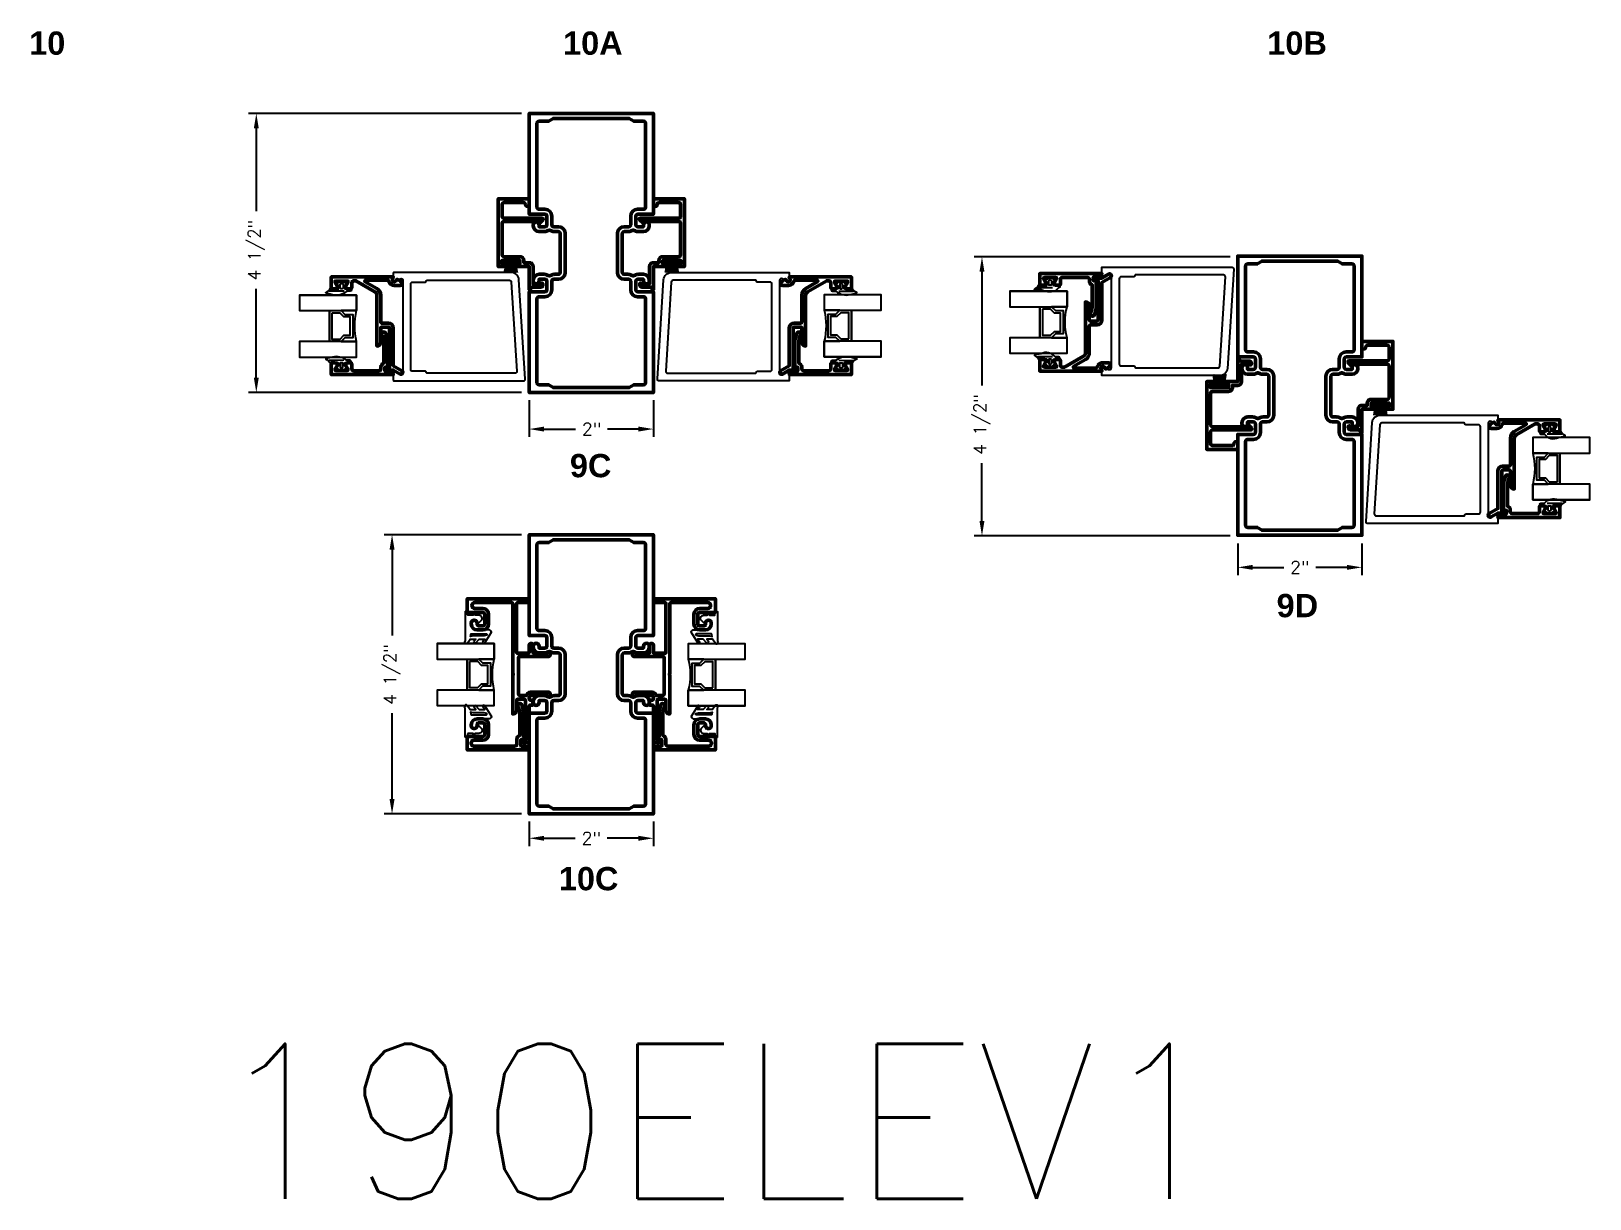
# Model space of a CAD drawing. Extents: x 0 to 63.4, y 0 to 11.8.
# Drawn here: x 14.83 to 21.11, y 0.71 to 5.41 of the extents above; entities that cross this region are included whole.
import ezdxf

# ---------------------------------------------------------------- set-up
doc = ezdxf.new("R2010")
doc.units = 0
doc.header["$MEASUREMENT"] = 0
doc.layers.get('Defpoints').update_dxf_attribs({"linetype": 'CONTINUOUS'})
for name, color, linetype in [('R-Anno-Dims', 3, 'CONTINUOUS'), ('R-Anno-Text', 6, 'CONTINUOUS'), ('R-Det1', 4, 'CONTINUOUS'), ('R-Det2', 2, 'CONTINUOUS'), ('R-Otln', 1, 'CONTINUOUS'), ('R-Pat1', 5, 'CONTINUOUS'), ('TITLE', 7, 'CONTINUOUS')]:
    doc.layers.add(name, color=color, linetype=linetype)
doc.styles.get("Standard").update_dxf_attribs({"font": 'simplex'})
doc.styles.add('style1', font='arialbd.ttf')
doc.dimstyles.new('1-4size', dxfattribs={"dimtxt": 0.05, "dimasz": 0.06, "dimexe": 0.03125, "dimexo": 0.03125, "dimgap": 0.03125, "dimtad": 0, "dimdec": 5, "dimlfac": 4, "dimzin": 4, "dimdsep": 46, "dimlunit": 5, "dimtxsty": 'Standard', "dimcen": 0, "dimclrd": 256, "dimclre": 256, "dimclrt": 256, "dimadec": 0, "dimazin": 1, "dimtfac": 1, "dimtdec": 5, "dimtofl": 0, "dimtmove": 0, "dimatfit": 3, "dimfxl": 1, "dimfrac": 2, "dimtolj": 1, "dimtzin": 4, "dimarcsym": 0})

msp = doc.modelspace()

# ---------------------------------------------------------------- texts
at = {"layer": 'R-Anno-Text', "char_height": 0.09375, "width": 1.787222288, "attachment_point": 3, "style": 'style1'}
for s, insert in [('10', (14.9694924, 5.4122826, 1.5526731)), ('10A', (17.2149969, 5.4122826, 1.5526731)), ('10B', (20.0518704, 5.4122826, 1.5526731)), ('9C', (17.1696968, 3.7091722, 1.5526731)), ('9D', (20.0167303, 3.1449577, 1.5526731)), ('10C', (17.1979098, 2.0441957, 1.5526731))]:
    msp.add_mtext(s, dxfattribs=dict(at, insert=insert))
at = {"layer": 'TITLE'}
msp.add_text('190ELEV1', height=0.625, dxfattribs=at).set_placement((15.5603696, 0.7065637))

# ---------------------------------------------------------------- blocks, each defined once
blk = doc.blocks.new('*D95')
at = {"layer": 'Defpoints', "color": 0, "transparency": 16777216}
for p in [(19.693, 3.3793), (20.193, 3.3793), (20.193, 3.2522)]:
    blk.add_point(p, dxfattribs=at)
at = {"layer": 'R-Anno-Dims', "lineweight": -2, "transparency": 16777216}
for p, q in [((19.693, 3.348), (19.693, 3.2209)), ((20.193, 3.348), (20.193, 3.2209)), ((19.753, 3.2522), (19.8784, 3.2522)), ((20.133, 3.2522), (20.0076, 3.2522))]:
    blk.add_line(p, q, dxfattribs=at)
at = {"layer": 'R-Anno-Dims', "transparency": 16777216}
for points in [[(19.753, 3.2622), (19.753, 3.2422), (19.693, 3.2522)], [(20.133, 3.2622), (20.133, 3.2422), (20.193, 3.2522)]]:
    blk.add_solid(points, dxfattribs=at)
at = {"layer": 'R-Anno-Dims', "transparency": 16777216, "insert": (19.943, 3.2522), "char_height": 0.05, "attachment_point": 5}
blk.add_mtext('\\A1;2"', dxfattribs=at)
blk = doc.blocks.new('*D96')
at = {"layer": 'Defpoints', "color": 0, "transparency": 16777216}
for p in [(19.693, 4.5043), (18.6624, 3.3793), (19.693, 3.3793)]:
    blk.add_point(p, dxfattribs=at)
at = {"layer": 'R-Anno-Dims', "lineweight": -2, "transparency": 16777216}
for p, q in [((19.6617, 4.5043), (18.6311, 4.5043)), ((18.6624, 4.4443), (18.6624, 3.985)), ((18.6624, 3.4393), (18.6624, 3.6725)), ((19.6617, 3.3793), (18.6311, 3.3793))]:
    blk.add_line(p, q, dxfattribs=at)
at = {"layer": 'R-Anno-Dims', "transparency": 16777216}
for points in [[(18.6524, 4.4443), (18.6724, 4.4443), (18.6624, 4.5043)], [(18.6524, 3.4393), (18.6724, 3.4393), (18.6624, 3.3793)]]:
    blk.add_solid(points, dxfattribs=at)
at = {"layer": 'R-Anno-Dims', "transparency": 16777216, "insert": (18.6624, 3.8288), "char_height": 0.05, "attachment_point": 5, "rotation": 90}
blk.add_mtext('\\A1;4 1/2"', dxfattribs=at)
blk = doc.blocks.new('*D113')
at = {"layer": 'Defpoints', "color": 0, "transparency": 16777216}
for p in [(15.739, 5.0819), (16.8385, 5.0819), (16.8385, 3.9569)]:
    blk.add_point(p, dxfattribs=at)
at = {"layer": 'R-Anno-Dims', "lineweight": -2, "transparency": 16777216}
for p, q in [((16.8073, 5.0819), (15.7078, 5.0819)), ((15.739, 5.0219), (15.739, 4.6875)), ((15.739, 4.0169), (15.739, 4.375)), ((16.8073, 3.9569), (15.7078, 3.9569))]:
    blk.add_line(p, q, dxfattribs=at)
at = {"layer": 'R-Anno-Dims', "transparency": 16777216}
for points in [[(15.729, 5.0219), (15.749, 5.0219), (15.739, 5.0819)], [(15.729, 4.0169), (15.749, 4.0169), (15.739, 3.9569)]]:
    blk.add_solid(points, dxfattribs=at)
at = {"layer": 'R-Anno-Dims', "transparency": 16777216, "insert": (15.739, 4.5313), "char_height": 0.05, "attachment_point": 5, "rotation": 90}
blk.add_mtext('\\A1;4 1/2"', dxfattribs=at)
blk = doc.blocks.new('*D114')
at = {"layer": 'Defpoints', "color": 0, "transparency": 16777216}
for p in [(16.8385, 3.9569), (17.3385, 3.9569), (17.3385, 3.8096)]:
    blk.add_point(p, dxfattribs=at)
at = {"layer": 'R-Anno-Dims', "lineweight": -2, "transparency": 16777216}
for p, q in [((16.8385, 3.9257), (16.8385, 3.7783)), ((17.3385, 3.9257), (17.3385, 3.7783)), ((16.8985, 3.8096), (17.0252, 3.8096)), ((17.2785, 3.8096), (17.1543, 3.8096))]:
    blk.add_line(p, q, dxfattribs=at)
at = {"layer": 'R-Anno-Dims', "transparency": 16777216}
for points in [[(16.8985, 3.8196), (16.8985, 3.7996), (16.8385, 3.8096)], [(17.2785, 3.8196), (17.2785, 3.7996), (17.3385, 3.8096)]]:
    blk.add_solid(points, dxfattribs=at)
at = {"layer": 'R-Anno-Dims', "transparency": 16777216, "insert": (17.0897, 3.8096), "char_height": 0.05, "attachment_point": 5}
blk.add_mtext('\\A1;2"', dxfattribs=at)
blk = doc.blocks.new('*D118')
at = {"layer": 'Defpoints', "color": 0, "transparency": 16777216}
for p in [(16.8385, 2.2584), (17.3385, 2.2584), (17.3385, 2.1601)]:
    blk.add_point(p, dxfattribs=at)
at = {"layer": 'R-Anno-Dims', "lineweight": -2, "transparency": 16777216}
for p, q in [((16.8385, 2.2272), (16.8385, 2.1288)), ((17.3385, 2.2272), (17.3385, 2.1288)), ((16.8985, 2.1601), (17.024, 2.1601)), ((17.2785, 2.1601), (17.1531, 2.1601))]:
    blk.add_line(p, q, dxfattribs=at)
at = {"layer": 'R-Anno-Dims', "transparency": 16777216}
for points in [[(16.8985, 2.1701), (16.8985, 2.1501), (16.8385, 2.1601)], [(17.2785, 2.1701), (17.2785, 2.1501), (17.3385, 2.1601)]]:
    blk.add_solid(points, dxfattribs=at)
at = {"layer": 'R-Anno-Dims', "transparency": 16777216, "insert": (17.0885, 2.1601), "char_height": 0.05, "attachment_point": 5}
blk.add_mtext('\\A1;2"', dxfattribs=at)
blk = doc.blocks.new('*D106')
at = {"layer": 'Defpoints', "color": 0, "transparency": 16777216}
for p in [(16.2859, 3.3834), (16.8385, 3.3834), (16.8385, 2.2584)]:
    blk.add_point(p, dxfattribs=at)
at = {"layer": 'R-Anno-Dims', "lineweight": -2, "transparency": 16777216}
for p, q in [((16.8073, 3.3834), (16.2547, 3.3834)), ((16.2859, 3.3234), (16.2859, 2.9772)), ((16.2859, 2.3184), (16.2859, 2.6647)), ((16.8073, 2.2584), (16.2547, 2.2584))]:
    blk.add_line(p, q, dxfattribs=at)
at = {"layer": 'R-Anno-Dims', "transparency": 16777216}
for points in [[(16.2759, 3.3234), (16.2959, 3.3234), (16.2859, 3.3834)], [(16.2759, 2.3184), (16.2959, 2.3184), (16.2859, 2.2584)]]:
    blk.add_solid(points, dxfattribs=at)
at = {"layer": 'R-Anno-Dims', "transparency": 16777216, "insert": (16.2859, 2.8209), "char_height": 0.05, "attachment_point": 5, "rotation": 90}
blk.add_mtext('\\A1;4 1/2"', dxfattribs=at)
blk = doc.blocks.new('weathering')
at = {"layer": 'R-Det2'}
for p, q in [((0, 0), (0, -0.27)), ((0, 0), (0.03, 0)), ((0.03, 0), (0.03, -0.27)), ((0, -0.129), (-0.16, -0.129)), ((0, -0.139), (-0.16, -0.139)), ((0, -0.27), (0.03, -0.27))]:
    blk.add_line(p, q, dxfattribs=at)
for centre, radius, start, end in [((-0.056, 0.313), 0.361, 253.2416, 278.8875), ((-0.056, 0.313), 0.371, 253.7056, 278.6489), ((-0.057, 0.486), 0.557, 259.3278, 275.8729), ((-0.057, 0.486), 0.566, 259.5182, 275.7701), ((-0.063, 0.677), 0.77, 262.7557, 274.6832), ((-0.063, 0.677), 0.78, 262.849, 274.6238), ((-0.066, 1.463), 1.578, 266.5833, 272.3941), ((-0.067, -1.773), 1.619, 87.6382, 93.304), ((-0.064, -0.966), 0.8, 85.4377, 96.9231), ((-0.064, -0.966), 0.79, 85.3793, 97.0112), ((-0.058, -0.769), 0.58, 84.3053, 100.1631), ((-0.058, -0.769), 0.57, 84.2043, 100.3432), ((-0.056, -0.591), 0.38, 81.4567, 105.8164), ((-0.056, -0.591), 0.37, 81.2223, 106.2556)]:
    blk.add_arc(centre, radius, start, end, dxfattribs=at)
blk = doc.blocks.new('P2728 compress')
at = {"layer": 'R-Det2'}
blk.add_lwpolyline([(176.266, 42.927), (176.372, 42.753, -0.301952), (176.324, 42.713), (176.124, 42.713, 0.414214), (176.044, 42.633), (176.044, 42.594, 0.388879), (176.081, 42.554), (176.097, 42.553, 0.440011), (176.14, 42.593), (176.14, 42.607, -0.668179), (176.157, 42.614), (176.206, 42.566, -0.668179), (176.17, 42.48), (176.111, 42.48), (176.083, 42.441, -0.836323), (176.069, 42.447), (176.078, 42.48), (175.994, 42.48, 0.414214), (175.988, 42.474), (175.988, 42.424, -0.414214), (175.982, 42.418), (175.954, 42.418, -0.414214), (175.948, 42.424), (175.948, 42.862, 0.083245), (175.94, 42.911), (175.94, 42.911)], format="xyb", dxfattribs=at)
for points in [[(175.978, 42.937), (176.028, 42.864), (176.119, 42.864), (176.088, 42.905)], [(176.117, 42.931), (176.175, 42.864), (176.267, 42.864), (176.235, 42.902)]]:
    blk.add_lwpolyline(points, dxfattribs=at)
at = {"layer": 'R-Det2', "lineweight": 25}
blk.add_lwpolyline([(176.039, 42.79, 0.372312), (176.054, 42.778), (176.284, 42.778, 0.668179), (176.295, 42.803), (176.252, 42.812), (176.078, 42.811), (176.034, 42.824)], format="xyb", close=True, dxfattribs=at)
at = {"layer": 'R-Det2', "ltscale": 0.1}
for centre, radius, start, end in [((175.962, 42.92), 0.0237, 22.2345, 202.2345), ((176.117, 42.901), 0.0297, 90, 171.5397), ((176.251, 42.914), 0.0199, 40.2978, 220.2978)]:
    blk.add_arc(centre, radius, start, end, dxfattribs=at)

# ---------------------------------------------------------------- dimensions: what is measured, and where the dimension line sits
at = {"layer": 'R-Anno-Dims'}
for base, p1, p2, angle, picture, middle in [((15.7390237, 5.0819386), (16.838548, 3.9569386), (16.838548, 5.0819386), 90, '*D113', (15.7390237, 4.531287)), ((18.6623888, 3.379292), (19.6929933, 4.504292), (19.6929933, 3.379292), 270, '*D96', (18.6623888, 3.8287871)), ((17.338548, 3.8095703), (16.838548, 3.9569386), (17.338548, 3.9569386), 180, '*D114', (17.0897359, 3.8095703))]:
    dim = msp.add_linear_dim(base=base, p1=p1, p2=p2, angle=angle, dimstyle='1-4size', override={"dimpost": '"'}, dxfattribs=at)
    dim.commit()
    dim.dimension.update_dxf_attribs({"geometry": picture, "text_midpoint": middle, "dimtype": 160})
dim = msp.add_linear_dim(base=(16.2859265, 3.3834446), p1=(16.838548, 2.2584446), p2=(16.838548, 3.3834446), angle=90, dimstyle='1-4size', override={"dimpost": '"'}, dxfattribs=at)
dim.commit()
dim.dimension.update_dxf_attribs({"geometry": '*D106', "text_midpoint": (16.2859265, 2.8209446)})
dim = msp.add_linear_dim(base=(20.1929933, 3.252163), p1=(19.6929933, 3.379292), p2=(20.1929933, 3.379292), dimstyle='1-4size', override={"dimpost": '"'}, dxfattribs=at)
dim.commit()
dim.dimension.update_dxf_attribs({"geometry": '*D95', "text_midpoint": (19.9429933, 3.252163), "dimtype": 160})
dim = msp.add_linear_dim(base=(17.338548, 2.1600919), p1=(16.838548, 2.2584446), p2=(17.338548, 2.2584446), dimstyle='1-4size', override={"dimpost": '"'}, dxfattribs=at)
dim.commit()
dim.dimension.update_dxf_attribs({"geometry": '*D118', "text_midpoint": (17.088548, 2.1600919)})

# ---------------------------------------------------------------- linework, layer by layer
at = {"layer": 'R-Det1', "lineweight": 50}
for points in [[(16.854048, 4.4648347, 0.414213562), (16.838548, 4.4803347), (16.816798, 4.4803347), (16.8167978, 4.4890847, 0.414213562), (16.8012978, 4.5045847), (16.736798, 4.5045844, -0.414213562), (16.729048, 4.5123344), (16.729048, 4.6392092, -0.414213562), (16.736798, 4.6469592), (16.879798, 4.6469592), (16.879798, 4.6392092), (16.8937107, 4.6531218, 0.668178638), (16.8910855, 4.6594594), (16.736798, 4.6594592, -0.414213562), (16.729048, 4.6672092), (16.729048, 4.7150219, -0.414213562), (16.736798, 4.7227719), (16.815298, 4.7227719, -0.423380872), (16.8230475, 4.7147719, 0.999983871), (16.838548, 4.7147722), (16.838548, 4.7382722), (16.713548, 4.7382722), (16.713548, 4.4648347), (16.741798, 4.4648347), (16.741798, 4.4708347, 0.414213562), (16.736048, 4.4765847), (16.7275478, 4.4765844), (16.7275478, 4.4890847), (16.8012978, 4.4890847), (16.8012978, 4.4765844), (16.792548, 4.4765847, 0.414213562), (16.786798, 4.4708347), (16.786798, 4.4648347), (16.838548, 4.4648347), (16.838548, 4.3712094), (16.849298, 4.3819594), (16.885798, 4.3819597, 0.414213562), (16.893548, 4.3897097), (16.893548, 4.3944597, 1), (16.886048, 4.3944597), (16.854048, 4.3944597)], [(17.323048, 4.4648347, -0.414213562), (17.338548, 4.4803347), (17.360298, 4.4803347), (17.3602983, 4.4890847, -0.414213562), (17.3757983, 4.5045847), (17.440298, 4.5045844, 0.414213562), (17.448048, 4.5123344), (17.448048, 4.6392092, 0.414213562), (17.440298, 4.6469592), (17.297298, 4.6469592), (17.297298, 4.6392092), (17.2833854, 4.6531218, -0.668178638), (17.2860105, 4.6594594), (17.440298, 4.6594592, 0.414213562), (17.448048, 4.6672092), (17.448048, 4.7150219, 0.414213562), (17.440298, 4.7227719), (17.361798, 4.7227719, 0.423380872), (17.3540485, 4.7147719, -0.999983871), (17.338548, 4.7147722), (17.338548, 4.7382722), (17.463548, 4.7382722), (17.463548, 4.4648347), (17.435298, 4.4648347), (17.435298, 4.4708347, -0.414213562), (17.441048, 4.4765847), (17.4495483, 4.4765844), (17.4495483, 4.4890847), (17.3757983, 4.4890847), (17.3757983, 4.4765844), (17.384548, 4.4765847, -0.414213562), (17.390298, 4.4708347), (17.390298, 4.4648347), (17.338548, 4.4648347), (17.338548, 4.3712094), (17.327798, 4.3819594), (17.291298, 4.3819597, -0.414213562), (17.283548, 4.3897097), (17.283548, 4.3944597, -1), (17.291048, 4.3944597), (17.323048, 4.3944597)], [(16.2249349, 4.2287844), (16.2249349, 4.3492878, 0.267944175), (16.2171849, 4.3627113), (16.140131, 4.4071983), (16.1314349, 4.4071983, 0.414213562), (16.1236849, 4.3994483), (16.1236849, 4.3789483, -0.414213562), (16.1199349, 4.3751983), (16.1069349, 4.3751983, -0.577350202), (16.1002232, 4.3868233), (16.1083061, 4.4008233, 0.577350202), (16.1050585, 4.4064483), (16.0595613, 4.4064483, 0.577351988), (16.0563137, 4.4008233), (16.0643966, 4.3868234, -0.577351988), (16.057685, 4.3751983), (16.0409349, 4.3751983), (16.0409349, 4.4226983), (16.2909349, 4.4226983), (16.2874883, 4.4140745, 0.869075611), (16.3008076, 4.406447), (16.3064348, 4.4136984, -0.123332445), (16.3240158, 4.4015301, -0.64476674), (16.3182019, 4.3886983), (16.2946849, 4.3886984, -0.330653628), (16.2731467, 4.4046901, 0.33065332), (16.265728, 4.4101983), (16.1799303, 4.4101983, 0.767326322), (16.1780553, 4.4032008), (16.2248099, 4.3762068, -0.26795022), (16.2404349, 4.3491436), (16.2404349, 4.2404484, 0.414213562), (16.2444349, 4.2364484), (16.2714349, 4.2364484, -0.414213562), (16.2909349, 4.2169484), (16.2909349, 4.0651701), (16.3258099, 4.045035, -1), (16.3180599, 4.0316117), (16.2909349, 4.0472723), (16.2670163, 4.0472723), (16.2639349, 4.0587723), (16.2754349, 4.0567445), (16.2754349, 4.2169484, 0.414213562), (16.2714349, 4.2209484), (16.2444349, 4.2209484, 0.414213562), (16.2404349, 4.2169484), (16.2404349, 4.1594484, -0.414213562), (16.2249349, 4.1439484)], [(17.9521611, 4.2287844), (17.9521611, 4.3492878, -0.267944175), (17.9599111, 4.3627113), (18.0369651, 4.4071983), (18.0456612, 4.4071983, -0.414213562), (18.0534112, 4.3994483), (18.0534112, 4.3789483, 0.414213562), (18.0571612, 4.3751983), (18.0701612, 4.3751983, 0.577350202), (18.0768729, 4.3868233), (18.06879, 4.4008233, -0.577350202), (18.0720376, 4.4064483), (18.1175348, 4.4064483, -0.577351988), (18.1207824, 4.4008233), (18.1126994, 4.3868234, 0.577351988), (18.1194111, 4.3751983), (18.1361611, 4.3751983), (18.1361611, 4.4226983), (17.8861612, 4.4226983), (17.8896077, 4.4140745, -0.869075611), (17.8762884, 4.406447), (17.8706612, 4.4136984, 0.123332445), (17.8530802, 4.4015301, 0.64476674), (17.8588941, 4.3886983), (17.8824111, 4.3886984, 0.330653628), (17.9039493, 4.4046901, -0.33065332), (17.911368, 4.4101983), (17.9971658, 4.4101983, -0.767326322), (17.9990408, 4.4032008), (17.9522861, 4.3762068, 0.26795022), (17.9366611, 4.3491436), (17.9366611, 4.2404484, -0.414213562), (17.9326611, 4.2364484), (17.9056611, 4.2364484, 0.414213562), (17.8861611, 4.2169484), (17.8861611, 4.0651701), (17.8512861, 4.045035, 1), (17.8590361, 4.0316117), (17.8861612, 4.0472723), (17.9100797, 4.0472723), (17.9131611, 4.0587723), (17.9016611, 4.0567445), (17.9016611, 4.2169484, -0.414213562), (17.9056611, 4.2209484), (17.9326611, 4.2209484, -0.414213562), (17.9366611, 4.2169484), (17.9366611, 4.1594484, 0.414213562), (17.9521611, 4.1439484)], [(18.9121302, 4.3891379), (18.8953802, 4.3891379), (18.8953802, 4.4366379), (19.1453802, 4.4366379, -0.41421368), (19.1328802, 4.4241379), (19.1146302, 4.4241379, 0.414213562), (19.1108802, 4.4203879), (19.1108802, 4.4102567, 0.466306393), (19.1152814, 4.4065637), (19.1298802, 4.4091378, -0.252127774), (19.1223802, 4.3961379), (19.1223802, 4.2973878), (19.1151441, 4.2703821, -0.715752791), (19.1005066, 4.2694048, -1.179503687), (19.1014663, 4.2792234), (19.1068802, 4.2994287), (19.1068802, 4.3908135, -0.339713402), (19.0953802, 4.4057876), (19.0953802, 4.4133879, 0.414213523), (19.0876302, 4.4211379), (18.9858802, 4.4211379, 0.414213657), (18.9781302, 4.4133879), (18.9781302, 4.3928879, -0.414213562), (18.9743802, 4.3891379), (18.9613802, 4.3891379, -0.57736514), (18.9546687, 4.4007632), (18.9627515, 4.4147629, 0.577351747), (18.9595039, 4.4203879), (18.9140066, 4.4203879, 0.577351362), (18.910759, 4.4147629), (18.9188175, 4.4008049, -0.579445689), (18.9121302, 4.3891379, 1)], [(19.0793802, 4.237098), (19.0793802, 4.1165945, -0.267944175), (19.0716302, 4.103171), (18.9945763, 4.058684), (18.9858802, 4.058684, -0.414213562), (18.9781302, 4.066434), (18.9781302, 4.086934, 0.414213562), (18.9743802, 4.090684), (18.9613802, 4.090684, 0.577350202), (18.9546685, 4.079059), (18.9627514, 4.065059, -0.577350202), (18.9595038, 4.059434), (18.9140066, 4.059434, -0.577351988), (18.910759, 4.065059), (18.9188419, 4.079059, 0.577351988), (18.9121303, 4.090684), (18.8953802, 4.090684), (18.8953802, 4.043184), (19.1453802, 4.043184), (19.1419336, 4.0518079, -0.869075611), (19.1552529, 4.0594354), (19.1608801, 4.052184, 0.123332445), (19.1784612, 4.0643523, 0.64476674), (19.1726472, 4.077184), (19.1491302, 4.077184, 0.330653628), (19.127592, 4.0611923, -0.33065332), (19.1201733, 4.055684), (19.0343756, 4.055684, -0.767326322), (19.0325006, 4.0626816), (19.0792552, 4.0896755, 0.26795022), (19.0948802, 4.1167388), (19.0948802, 4.225434, -0.414213562), (19.0988802, 4.229434), (19.1258802, 4.229434, 0.414213562), (19.1453802, 4.248934), (19.1453802, 4.4007122), (19.1802552, 4.4208473, 1), (19.1725052, 4.4342707), (19.1453802, 4.4186101), (19.1214616, 4.4186101), (19.1183802, 4.4071101), (19.1298802, 4.4091378), (19.1298802, 4.248934, -0.414213562), (19.1258802, 4.244934), (19.0988802, 4.244934, -0.414213562), (19.0948802, 4.248934), (19.0948802, 4.306434, 0.414213562), (19.0793802, 4.321934)], [(16.0576849, 4.0767445), (16.0409349, 4.0767445), (16.0409349, 4.0292445), (16.2909349, 4.0292445, 0.41421368), (16.2784349, 4.0417445), (16.2601849, 4.0417445, -0.414213562), (16.2564349, 4.0454945), (16.2564349, 4.0556257, -0.466306393), (16.2608361, 4.0593187), (16.2754349, 4.0567445, 0.252127774), (16.2679348, 4.0697444), (16.2679349, 4.1684946), (16.2606988, 4.1955002, 0.715752791), (16.2460613, 4.1964775, 1.179503687), (16.247021, 4.1866589), (16.2524349, 4.1664537), (16.2524349, 4.0750688, 0.339713402), (16.2409349, 4.0600947), (16.2409349, 4.0524945, -0.414213523), (16.2331849, 4.0447445), (16.1314349, 4.0447445, -0.414213657), (16.1236849, 4.0524945), (16.1236849, 4.0729945, 0.414213562), (16.1199349, 4.0767445), (16.1069349, 4.0767445, 0.57736514), (16.1002234, 4.0651192), (16.1083061, 4.0511195, -0.577351747), (16.1050586, 4.0454945), (16.0595613, 4.0454945, -0.577351362), (16.0563137, 4.0511195), (16.0643722, 4.0650774, 0.579445689), (16.0576849, 4.0767445, -1)], [(18.1194111, 4.0767445), (18.1361611, 4.0767445), (18.1361611, 4.0292445), (17.8861611, 4.0292445, -0.41421368), (17.8986612, 4.0417445), (17.9169111, 4.0417445, 0.414213562), (17.9206611, 4.0454945), (17.9206611, 4.0556257, 0.466306393), (17.91626, 4.0593187), (17.9016611, 4.0567445, -0.252127774), (17.9091612, 4.0697444), (17.9091611, 4.1684946), (17.9163973, 4.1955002, -0.715752791), (17.9310347, 4.1964775, -1.179503687), (17.930075, 4.1866589), (17.9246611, 4.1664537), (17.9246611, 4.0750688, -0.339713402), (17.9361611, 4.0600947), (17.9361611, 4.0524945, 0.414213523), (17.9439111, 4.0447445), (18.0456611, 4.0447445, 0.414213657), (18.0534111, 4.0524945), (18.0534111, 4.0729945, -0.414213562), (18.0571611, 4.0767445), (18.0701611, 4.0767445, -0.57736514), (18.0768726, 4.0651192), (18.0687899, 4.0511195, 0.577351747), (18.0720375, 4.0454945), (18.1175348, 4.0454945, 0.577351362), (18.1207823, 4.0511195), (18.1127239, 4.0650774, -0.579445689), (18.1194111, 4.0767445, 1)], [(20.1774933, 3.889713, -0.414213562), (20.1929933, 3.905213), (20.2147433, 3.905213), (20.2147436, 3.913963, -0.414213562), (20.2302436, 3.929463), (20.2947433, 3.9294627, 0.414213562), (20.3024933, 3.9372127), (20.3024933, 4.0640875, 0.414213562), (20.2947433, 4.0718375), (20.1517433, 4.0718375), (20.1517433, 4.0640875), (20.1378307, 4.0780001, -0.668178638), (20.1404558, 4.0843377), (20.2947433, 4.0843375, 0.414213562), (20.3024933, 4.0920875), (20.3024933, 4.1399002, 0.414213562), (20.2947433, 4.1476502), (20.2162433, 4.1476502, 0.423380872), (20.2084938, 4.1396502, -0.999983871), (20.1929933, 4.1396505), (20.1929933, 4.1631505), (20.3179933, 4.1631505), (20.3179933, 3.889713), (20.2897433, 3.889713), (20.2897433, 3.895713, -0.414213562), (20.2954933, 3.901463), (20.3039936, 3.9014627), (20.3039936, 3.913963), (20.2302436, 3.913963), (20.2302436, 3.9014627), (20.2389933, 3.901463, -0.414213562), (20.2447433, 3.895713), (20.2447433, 3.889713), (20.1929933, 3.889713), (20.1929933, 3.7960877), (20.1822433, 3.8068377), (20.1457433, 3.806838, -0.414213562), (20.1379933, 3.814588), (20.1379933, 3.819338, -1), (20.1454933, 3.819338), (20.1774933, 3.819338)], [(19.7084933, 4.0010477, -0.414213562), (19.6929933, 3.9855477), (19.6712433, 3.9855477), (19.6712431, 3.9767977, -0.414213562), (19.6557431, 3.9612977), (19.5912433, 3.961298, 0.414213562), (19.5834933, 3.953548), (19.5834933, 3.8266732, 0.414213562), (19.5912433, 3.8189232), (19.7342433, 3.8189232), (19.7342433, 3.8266732), (19.748156, 3.8127606, -0.668178638), (19.7455308, 3.806423), (19.5912433, 3.8064232, 0.414213562), (19.5834933, 3.7986732), (19.5834933, 3.7508605, 0.414213562), (19.5912433, 3.7431105), (19.6697433, 3.7431105, 0.423380872), (19.6774928, 3.7511105, -0.999983871), (19.6929933, 3.7511102), (19.6929933, 3.7276102), (19.5679933, 3.7276102), (19.5679933, 4.0010477), (19.5962433, 4.0010477), (19.5962433, 3.9950477, -0.414213562), (19.5904933, 3.9892977), (19.5819931, 3.989298), (19.5819931, 3.9767977), (19.6557431, 3.9767977), (19.6557431, 3.989298), (19.6469933, 3.9892977, -0.414213562), (19.6412433, 3.9950477), (19.6412433, 4.0010477), (19.6929933, 4.0010477), (19.6929933, 4.094673), (19.7037433, 4.083923), (19.7402433, 4.0839227, -0.414213562), (19.7479933, 4.0761727), (19.7479933, 4.0714227, -1), (19.7404933, 4.0714227), (19.7084933, 4.0714227)], [(20.8067851, 3.6526498), (20.8067851, 3.7731533, -0.267944175), (20.8145351, 3.7865768), (20.891589, 3.8310638), (20.9002851, 3.8310638, -0.414213562), (20.9080351, 3.8233138), (20.9080351, 3.8028138, 0.414213562), (20.9117851, 3.7990638), (20.9247851, 3.7990638, 0.577350202), (20.9314968, 3.8106888), (20.9234139, 3.8246888, -0.577350202), (20.9266615, 3.8303138), (20.9721587, 3.8303138, -0.577351988), (20.9754063, 3.8246887), (20.9673233, 3.8106888, 0.577351988), (20.974035, 3.7990638), (20.9907851, 3.7990638), (20.9907851, 3.8465638), (20.7407851, 3.8465638), (20.7442317, 3.8379399, -0.869075611), (20.7309123, 3.8303124), (20.7252851, 3.8375638, 0.123332445), (20.7077041, 3.8253955, 0.64476674), (20.7135181, 3.8125638), (20.7370351, 3.8125638, 0.330653628), (20.7585732, 3.8285555, -0.33065332), (20.7659919, 3.8340638), (20.8517897, 3.8340638, -0.767326322), (20.8536647, 3.8270662), (20.8069101, 3.8000723, 0.26795022), (20.7912851, 3.773009), (20.7912851, 3.6643138, -0.414213562), (20.7872851, 3.6603138), (20.7602851, 3.6603138, 0.414213562), (20.7407851, 3.6408138), (20.7407851, 3.4890356), (20.7059101, 3.4689005, 1), (20.7136601, 3.4554771), (20.7407851, 3.4711377), (20.7647036, 3.4711377), (20.7677851, 3.4826377), (20.7562851, 3.4806099), (20.7562851, 3.6408138, -0.414213562), (20.7602851, 3.6448138), (20.7872851, 3.6448138, -0.414213562), (20.7912851, 3.6408138), (20.7912851, 3.5833138, 0.414213562), (20.8067851, 3.5678138)], [(20.974035, 3.5006099), (20.990785, 3.5006099), (20.990785, 3.4531099), (20.7407851, 3.4531099, -0.41421368), (20.7532851, 3.4656099), (20.7715351, 3.4656099, 0.414213562), (20.7752851, 3.4693599), (20.7752851, 3.4794911, 0.466306393), (20.7708839, 3.4831841), (20.7562851, 3.4806099, -0.252127774), (20.7637851, 3.4936099), (20.763785, 3.59236), (20.7710212, 3.6193656, -0.715752791), (20.7856586, 3.6203429, -1.179503687), (20.784699, 3.6105243), (20.779285, 3.5903191), (20.779285, 3.4989342, -0.339713402), (20.7907851, 3.4839601), (20.7907851, 3.4763599, 0.414213523), (20.7985351, 3.4686099), (20.900285, 3.4686099, 0.414213657), (20.908035, 3.4763599), (20.908035, 3.4968599, -0.414213562), (20.911785, 3.5006099), (20.924785, 3.5006099, -0.57736514), (20.9314966, 3.4889846), (20.9234138, 3.4749849, 0.577351747), (20.9266614, 3.4693599), (20.9721587, 3.4693599, 0.577351362), (20.9754063, 3.4749849), (20.9673478, 3.4889428, -0.579445689), (20.974035, 3.5006099, 1)], [(16.838548, 2.7325118), (16.838548, 2.7205116, 0.414213562), (16.842298, 2.7167616), (16.853548, 2.7167616), (16.853548, 2.6972618), (16.842298, 2.6972618, 0.414213562), (16.838548, 2.6935118), (16.838548, 2.5465116), (16.8146294, 2.5465116), (16.811548, 2.5580115), (16.823048, 2.555984), (16.823048, 2.7170117, 0.414213562), (16.819298, 2.7207617), (16.791798, 2.7207617, 0.414213562), (16.788048, 2.7170117), (16.788048, 2.6767616), (16.788048, 2.6767616, -0.418945781), (16.772298, 2.6612636), (16.772298, 2.8185119), (16.774798, 2.8210116), (16.772298, 2.8235116), (16.772298, 3.1062616, 0.414213562), (16.768548, 3.1100116), (16.619548, 3.1100116, 1), (16.619548, 3.0862616), (16.651798, 3.0862616, -0.414213562), (16.675048, 3.0630116), (16.675048, 3.0237616, -0.414213562), (16.651798, 3.0005116), (16.628298, 3.0005116, -0.414213562), (16.605048, 3.0237616), (16.6050481, 3.0278869, -1), (16.628298, 3.0278869), (16.628298, 3.0237616, 0.414214027), (16.636048, 3.0160116), (16.651798, 3.0160116, 0.414213097), (16.659548, 3.0237616), (16.659548, 3.0630116, 0.414213562), (16.651798, 3.0707616), (16.588548, 3.0707616), (16.588548, 3.1255116), (16.838548, 3.1255116), (16.838548, 3.1100116), (16.791548, 3.1100116, 0.414213562), (16.787798, 3.1062616), (16.787798, 2.9095116, 0.414213562), (16.791548, 2.9057616), (16.834798, 2.9057616, 0.414213562), (16.838548, 2.9095116), (16.838548, 2.9410116, -0.414213562), (16.842298, 2.9447616), (16.849798, 2.9447616, -0.414213562), (16.853548, 2.9410116), (16.853548, 2.9095116, 0.414213562), (16.857298, 2.9057616), (16.910048, 2.9057616, -1), (16.922548, 2.9057616), (16.922548, 2.8970119, -0.414213562), (16.918798, 2.8932619), (16.799298, 2.8932619, 0.414213562), (16.795548, 2.8895119), (16.795548, 2.7400118, 0.414213562), (16.799298, 2.7362618), (16.8274867, 2.7362618, -0.347534726), (16.843298, 2.7487615), (16.918798, 2.7487616, -0.414213562), (16.922548, 2.7450116), (16.922548, 2.7362618, -1), (16.910048, 2.7362618), (16.842298, 2.7362618, 0.414213562)], [(17.338548, 2.7325118), (17.338548, 2.7205116, -0.414213562), (17.334798, 2.7167616), (17.323548, 2.7167616), (17.323548, 2.6972618), (17.334798, 2.6972618, -0.414213562), (17.338548, 2.6935118), (17.338548, 2.5465116), (17.3624667, 2.5465116), (17.365548, 2.5580115), (17.354048, 2.555984), (17.354048, 2.7170117, -0.414213562), (17.357798, 2.7207617), (17.385298, 2.7207617, -0.414213562), (17.389048, 2.7170117), (17.389048, 2.6767616), (17.3890481, 2.6767616, 0.418945781), (17.4047981, 2.6612636), (17.4047981, 2.8185119), (17.4022981, 2.8210116), (17.4047981, 2.8235116), (17.4047981, 3.1062616, -0.414213562), (17.4085481, 3.1100116), (17.557548, 3.1100116, -1), (17.557548, 3.0862616), (17.5252981, 3.0862616, 0.414213562), (17.5020481, 3.0630116), (17.5020481, 3.0237616, 0.414213562), (17.5252981, 3.0005116), (17.548798, 3.0005116, 0.414213562), (17.572048, 3.0237616), (17.572048, 3.0278869, 1), (17.5487981, 3.0278869), (17.5487981, 3.0237616, -0.414214027), (17.541048, 3.0160116), (17.525298, 3.0160116, -0.414213097), (17.5175481, 3.0237616), (17.5175481, 3.0630116, -0.414213562), (17.5252981, 3.0707616), (17.588548, 3.0707616), (17.588548, 3.1255116), (17.338548, 3.1255116), (17.338548, 3.1100116), (17.3855481, 3.1100116, -0.414213562), (17.3892981, 3.1062616), (17.3892981, 2.9095116, -0.414213562), (17.3855481, 2.9057616), (17.342298, 2.9057616, -0.414213562), (17.338548, 2.9095116), (17.338548, 2.9410116, 0.414213562), (17.334798, 2.9447616), (17.327298, 2.9447616, 0.414213562), (17.323548, 2.9410116), (17.323548, 2.9095116, -0.414213562), (17.319798, 2.9057616), (17.267048, 2.9057616, 1), (17.254548, 2.9057616), (17.254548, 2.8970119, 0.414213562), (17.258298, 2.8932619), (17.3777981, 2.8932619, -0.414213562), (17.3815481, 2.8895119), (17.3815481, 2.7400118, -0.414213562), (17.3777981, 2.7362618), (17.3496093, 2.7362618, 0.347534726), (17.333798, 2.7487615), (17.258298, 2.7487616, 0.414213562), (17.254548, 2.7450116), (17.254548, 2.7362618, 1), (17.267048, 2.7362618), (17.334798, 2.7362618, -0.414213562)], [(16.8385377, 2.5159856), (16.8385377, 2.5159856), (16.5885377, 2.5159856), (16.5885377, 2.5707355), (16.6517877, 2.5707355, 0.414213562), (16.6595377, 2.5784855), (16.6595377, 2.6177355, 0.414213562), (16.6517877, 2.6254855), (16.6360377, 2.6254855, 0.414213562), (16.6282877, 2.6177355), (16.6282877, 2.6136103, -0.999995699), (16.6050377, 2.6136103), (16.6050377, 2.6177355, -0.414210521), (16.6282877, 2.6409856), (16.6517877, 2.6409856, -0.414210521), (16.6750377, 2.6177355), (16.6750377, 2.5784856, -0.414210521), (16.6517877, 2.5552355), (16.6159127, 2.5552355, 1.000002843), (16.6159127, 2.5314856), (16.7807877, 2.5314856, 0.414208088), (16.7885377, 2.5392357), (16.7885377, 2.5593358, -0.339690287), (16.8000377, 2.5743104), (16.8000377, 2.668695), (16.7946238, 2.6889001, -1.179378286), (16.7936627, 2.6987184, -0.716064469), (16.8083035, 2.6977339), (16.8155377, 2.6707354), (16.8155377, 2.5692621, -0.262905895), (16.8230377, 2.5559855), (16.8084389, 2.5585599, 0.466307263), (16.8040377, 2.5548669), (16.8040377, 2.5352355, 0.414242319), (16.8077877, 2.5314856), (16.8230377, 2.5314856, -0.41421037), (16.8385377, 2.5159856, -0.335481)], [(17.338548, 2.515984), (17.338548, 2.515984), (17.588548, 2.515984), (17.588548, 2.570734), (17.5252981, 2.570734, -0.414213562), (17.5175481, 2.578484), (17.5175481, 2.617734, -0.414213562), (17.5252981, 2.625484), (17.5410481, 2.625484, -0.414213562), (17.5487981, 2.617734), (17.548798, 2.6136088, 0.999995699), (17.572048, 2.6136088), (17.5720481, 2.6177339, 0.414210521), (17.5487981, 2.640984), (17.5252981, 2.640984, 0.414210521), (17.5020481, 2.6177339), (17.5020481, 2.578484, 0.414210521), (17.5252981, 2.5552339), (17.5611731, 2.5552339, -1.000002843), (17.5611731, 2.5314841), (17.3962981, 2.5314841, -0.414208088), (17.388548, 2.5392341), (17.388548, 2.5593342, 0.339690287), (17.377048, 2.5743089), (17.377048, 2.6686935), (17.382462, 2.6888985, 1.179378286), (17.3834231, 2.6987169, 0.716064469), (17.3687822, 2.6977323), (17.361548, 2.6707339), (17.361548, 2.5692606, 0.262905895), (17.354048, 2.555984), (17.3686469, 2.5585584, -0.466307263), (17.373048, 2.5548653), (17.373048, 2.5352339, -0.414242319), (17.369298, 2.5314841), (17.354048, 2.5314841, 0.41421037), (17.338548, 2.515984, 0.335481)]]:
    msp.add_lwpolyline(points, format="xyb", close=True, dxfattribs=at)
at = {"layer": 'R-Det2'}
for points in [[(16.046456, 4.3510441), (16.0219289, 4.3572603, -0.477037012), (16.0194836, 4.3602806, 0.169063491), (16.0367102, 4.3757695, -0.378808837), (16.0393733, 4.3777397), (16.0657025, 4.3729362, 0.346241915), (16.0696704, 4.3754267), (16.0696704, 4.3889484), (16.0621211, 4.3892261, -0.608655902), (16.0607702, 4.3925123), (16.0699084, 4.40059, -0.378617088), (16.0956824, 4.4005899), (16.1048205, 4.3925123, -0.608655902), (16.1034697, 4.3892261), (16.0959204, 4.3889484), (16.0959204, 4.3751984), (16.1171704, 4.3751983, -1), (16.1171703, 4.3651983), (16.1034105, 4.3651984, -0.242563931)], [(16.0846704, 4.3967102, -0.341998713), (16.0884204, 4.391869), (16.0884204, 4.3771984, -0.414213562), (16.0864204, 4.3751984), (16.0791704, 4.3751984, -0.414213562), (16.0771704, 4.3771984), (16.0771704, 4.391869, -0.341998713), (16.0809204, 4.3967102, -0.127016654)], [(18.1311254, 4.3516327), (18.1556526, 4.3572603, 0.477037012), (18.1580978, 4.3602806, -0.169063491), (18.1408713, 4.3757695, 0.378808837), (18.1382081, 4.3777397), (18.111879, 4.3729362, -0.346241915), (18.1079111, 4.3754267), (18.1079111, 4.3889484), (18.1154604, 4.3892261, 0.608655902), (18.1168112, 4.3925123), (18.1076731, 4.40059, 0.378617088), (18.0818991, 4.4005899), (18.0727609, 4.3925123, 0.608655902), (18.0741118, 4.3892261), (18.0816611, 4.3889484), (18.0816611, 4.3751984), (18.0604111, 4.3751983, 1), (18.0604111, 4.3651983), (18.074171, 4.3651984, 0.233133742)], [(18.0929111, 4.3967102, 0.341998713), (18.0891611, 4.391869), (18.0891611, 4.3771984, 0.414213562), (18.0911611, 4.3751984), (18.0984111, 4.3751984, 0.414213562), (18.1004111, 4.3771984), (18.1004111, 4.391869, 0.341998713), (18.0966611, 4.3967102, 0.127016654)], [(18.9004159, 4.3711998), (18.8758887, 4.3711998, -0.477037012), (18.8734435, 4.37422, 0.169063491), (18.89067, 4.3897089, -0.378808837), (18.8933332, 4.3916792), (18.9196623, 4.3868757, 0.346241915), (18.9236302, 4.3893661), (18.9236302, 4.4028879), (18.9160809, 4.4031656, -0.608655902), (18.9147301, 4.4064518), (18.9238682, 4.4145294, -0.378617088), (18.9496422, 4.4145294), (18.9587804, 4.4064518, -0.608655902), (18.9574295, 4.4031656), (18.9498802, 4.4028879), (18.9498802, 4.3891379), (18.9711302, 4.3891379, -1), (18.9711302, 4.3791379), (18.9570525, 4.366103, -0.195847843)], [(18.9386302, 4.4106497, -0.341998713), (18.9423802, 4.4058085), (18.9423802, 4.3911379, -0.414213562), (18.9403802, 4.3891379), (18.9331302, 4.3891379, -0.414213562), (18.9311302, 4.3911379), (18.9311302, 4.4058085, -0.341998713), (18.9348802, 4.4106497, -0.127016654)], [(16.04597, 4.0999323), (16.0214429, 4.0946826, 0.477037012), (16.0189976, 4.0916623, -0.169063491), (16.0362242, 4.0761734, 0.378808837), (16.0388873, 4.0742032), (16.0652165, 4.0790067, -0.346241915), (16.0691844, 4.0765162), (16.0691844, 4.0629945), (16.0616351, 4.0627168, 0.608655902), (16.0602842, 4.0594306), (16.0694224, 4.0513529, 0.378617088), (16.0951964, 4.0513529), (16.1043345, 4.0594306, 0.608655902), (16.1029837, 4.0627168), (16.0954344, 4.0629945), (16.0954344, 4.0767445), (16.1166844, 4.0767445, 1), (16.1166844, 4.0867445), (16.1029245, 4.0867445, 0.227044018)], [(18.1311255, 4.100521), (18.1556526, 4.0946826, -0.477037012), (18.1580979, 4.0916623, 0.169063491), (18.1408713, 4.0761734, -0.378808837), (18.1382082, 4.0742032), (18.111879, 4.0790067, 0.346241915), (18.1079111, 4.0765162), (18.1079111, 4.0629945), (18.1154604, 4.0627168, -0.608655902), (18.1168113, 4.0594306), (18.1076731, 4.0513529, -0.378617088), (18.0818991, 4.0513529), (18.072761, 4.0594306, -0.608655902), (18.0741118, 4.0627168), (18.0816611, 4.0629945), (18.0816611, 4.0767445), (18.0604111, 4.0767445, -1), (18.0604111, 4.0867445), (18.074171, 4.0867445, -0.254587438)], [(18.9004159, 4.1134296), (18.8758888, 4.108622, 0.477037012), (18.8734435, 4.1056018, -0.169063491), (18.8906701, 4.0901129, 0.378808837), (18.8933332, 4.0881427), (18.9196624, 4.0929462, -0.346241915), (18.9236303, 4.0904557), (18.9236303, 4.076934), (18.916081, 4.0766563, 0.608655902), (18.9147301, 4.0733701), (18.9238683, 4.0652924, 0.378617088), (18.9496423, 4.0652924), (18.9587804, 4.0733701, 0.608655902), (18.9574296, 4.0766563), (18.9498803, 4.076934), (18.9498803, 4.090684), (18.9711303, 4.090684, 1), (18.9711303, 4.100684), (18.9573704, 4.100684, 0.343435047)], [(18.9386303, 4.0702839, 0.341998713), (18.9423803, 4.0751251), (18.9423803, 4.0897957, 0.414213562), (18.9403803, 4.0917957), (18.9331303, 4.0917957, 0.414213562), (18.9311303, 4.0897957), (18.9311303, 4.0751251, 0.341998713), (18.9348803, 4.0702839, 0.127016654)], [(16.0841844, 4.0552327, 0.341998713), (16.0879344, 4.0600739), (16.0879344, 4.0747445, 0.414213562), (16.0859344, 4.0767445), (16.0786844, 4.0767445, 0.414213562), (16.0766844, 4.0747445), (16.0766844, 4.0600739, 0.341998713), (16.0804344, 4.0552327, 0.127016654)], [(18.0929111, 4.0552327, -0.341998713), (18.0891611, 4.0600739), (18.0891611, 4.0747445, -0.414213562), (18.0911611, 4.0767445), (18.0984111, 4.0767445, -0.414213562), (18.1004111, 4.0747445), (18.1004111, 4.0600739, -0.341998713), (18.0966611, 4.0552327, -0.127016654)], [(20.985189, 3.77559), (21.0097162, 3.7811257, 0.477037012), (21.0121614, 3.7841459, -0.169063491), (20.9949349, 3.7996348, 0.378808837), (20.9922717, 3.8016051), (20.9659426, 3.7968015, -0.346241915), (20.9619747, 3.799292), (20.9619747, 3.8128138), (20.969524, 3.8130915, 0.608655902), (20.9708748, 3.8163777), (20.9617367, 3.8244553, 0.378617088), (20.9359627, 3.8244553), (20.9268245, 3.8163777, 0.608655902), (20.9281754, 3.8130915), (20.9357247, 3.8128138), (20.9357247, 3.7990638), (20.9144747, 3.7990638, 1), (20.9144747, 3.7890638), (20.9282346, 3.7890638, 0.359671565)], [(20.9469747, 3.8205756, 0.341998713), (20.9432247, 3.8157344), (20.9432247, 3.8010638, 0.414213562), (20.9452247, 3.7990638), (20.9524747, 3.7990638, 0.414213562), (20.9544747, 3.8010638), (20.9544747, 3.8157344, 0.341998713), (20.9507247, 3.8205756, 0.127016654)], [(20.9844804, 3.5240647), (21.0097161, 3.5185479, -0.477037012), (21.0121614, 3.5155277, 0.169063491), (20.9949348, 3.5000388, -0.378808837), (20.9922717, 3.4980686), (20.9659425, 3.5028721, 0.346241915), (20.9619746, 3.5003816), (20.9619746, 3.4868599), (20.9695239, 3.4865822, -0.608655902), (20.9708748, 3.483296), (20.9617366, 3.4752183, -0.378617088), (20.9359626, 3.4752183), (20.9268245, 3.483296, -0.608655902), (20.9281753, 3.4865822), (20.9357246, 3.4868599), (20.9357246, 3.5006099), (20.9144746, 3.5006099, -1), (20.9144746, 3.5106099), (20.9282345, 3.5106099, -0.346212063)], [(20.9469746, 3.4790981, -0.341998713), (20.9432246, 3.4839393), (20.9432246, 3.4986099, -0.414213562), (20.9452246, 3.5006099), (20.9524746, 3.5006099, -0.414213562), (20.9544746, 3.4986099), (20.9544746, 3.4839393, -0.341998713), (20.9507246, 3.479098, -0.127016654)]]:
    msp.add_lwpolyline(points, format="xyb", close=True, dxfattribs=at)
for points in [[(15.9132477, 4.3495694), (15.9132477, 4.2870694), (16.1430478, 4.2870694), (16.1430478, 4.3495694), (15.9132477, 4.3495694), (16.1430478, 4.3495694), (16.1430478, 4.2870694), (16.0805478, 4.2870694), (16.0960478, 4.2715694), (16.1272978, 4.2715694), (16.1272978, 4.1775694), (16.0960478, 4.1775694), (16.0805478, 4.1620694), (16.0335478, 4.1620694), (16.0335478, 4.2870694), (16.0335478, 4.1620694), (15.9132477, 4.1620694), (15.9132477, 4.0995694), (16.1430478, 4.0995694), (16.1430478, 4.1620694), (16.0805478, 4.1620694), (16.1430478, 4.1620694, -0.123310184), (16.1430478, 4.2870694, 1.56900442)], [(18.2565862, 4.1012384), (18.2565862, 4.1637384), (18.0267861, 4.1637384), (18.0267861, 4.1012384), (18.2565862, 4.1012384), (18.0267861, 4.1012384), (18.0267861, 4.1637384), (18.0892861, 4.1637384), (18.0737861, 4.1792384), (18.0425361, 4.1792384), (18.0425361, 4.2732384), (18.0737861, 4.2732384), (18.0892861, 4.2887384), (18.1362861, 4.2887384), (18.1362861, 4.1637384), (18.1362861, 4.2887384), (18.2565862, 4.2887384), (18.2565862, 4.3512384), (18.0267861, 4.3512384), (18.0267861, 4.2887384), (18.0892861, 4.2887384), (18.0267861, 4.2887384, -0.123310184), (18.0267861, 4.1637384, 1.56900442)], [(18.7753369, 4.3650281), (18.7753369, 4.3025281), (19.005137, 4.3025281), (19.005137, 4.3650281), (18.7753369, 4.3650281), (19.005137, 4.3650281), (19.005137, 4.3025281), (18.942637, 4.3025281), (18.958137, 4.2870281), (18.989387, 4.2870281), (18.989387, 4.1930281), (18.958137, 4.1930281), (18.942637, 4.1775281), (18.895637, 4.1775281), (18.895637, 4.3025281), (18.895637, 4.1775281), (18.7753369, 4.1775281), (18.7753369, 4.1150281), (19.005137, 4.1150281), (19.005137, 4.1775281), (18.942637, 4.1775281), (19.005137, 4.1775281, -0.123310184), (19.005137, 4.3025281, 1.56900442)], [(21.1112101, 3.5250254), (21.1112101, 3.5875254), (20.88141, 3.5875254), (20.88141, 3.5250254), (21.1112101, 3.5250254), (20.88141, 3.5250254), (20.88141, 3.5875254), (20.94391, 3.5875254), (20.92841, 3.6030254), (20.89716, 3.6030254), (20.89716, 3.6970254), (20.92841, 3.6970254), (20.94391, 3.7125254), (20.99091, 3.7125254), (20.99091, 3.5875254), (20.99091, 3.7125254), (21.1112101, 3.7125254), (21.1112101, 3.7750254), (20.88141, 3.7750254), (20.88141, 3.7125254), (20.94391, 3.7125254), (20.88141, 3.7125254, -0.123310184), (20.88141, 3.5875254, 1.56900442)], [(16.4681125, 2.9450146), (16.4681125, 2.8825146), (16.6979126, 2.8825146), (16.6979126, 2.9450146), (16.4681125, 2.9450146), (16.6979126, 2.9450146), (16.6979126, 2.8825146), (16.6354126, 2.8825146), (16.6509126, 2.8670146), (16.6821626, 2.8670146), (16.6821626, 2.7730146), (16.6509126, 2.7730146), (16.6354126, 2.7575146), (16.5884126, 2.7575146), (16.5884126, 2.8825146), (16.5884126, 2.7575146), (16.4681125, 2.7575146), (16.4681125, 2.6950146), (16.6979126, 2.6950146), (16.6979126, 2.7575146), (16.6354126, 2.7575146), (16.6979126, 2.7575146, -0.123310184), (16.6979126, 2.8825146, 1.56900442)], [(17.7089731, 2.69417), (17.7089731, 2.75667), (17.479173, 2.75667), (17.479173, 2.69417), (17.7089731, 2.69417), (17.479173, 2.69417), (17.479173, 2.75667), (17.541673, 2.75667), (17.526173, 2.77217), (17.494923, 2.77217), (17.494923, 2.86617), (17.526173, 2.86617), (17.541673, 2.88167), (17.588673, 2.88167), (17.588673, 2.75667), (17.588673, 2.88167), (17.7089731, 2.88167), (17.7089731, 2.94417), (17.479173, 2.94417), (17.479173, 2.88167), (17.541673, 2.88167), (17.479173, 2.88167, -0.123310184), (17.479173, 2.75667, 1.56900442)]]:
    msp.add_lwpolyline(points, format="xyb", dxfattribs=at)
for points in [[(16.0923729, 4.3651984), (16.0324289, 4.3652603)], [(18.0852085, 4.3651984), (18.1451526, 4.3652603)], [(18.9463328, 4.3791379), (18.8863888, 4.3791998)], [(16.0435478, 4.2770694), (16.0435478, 4.1720694), (16.0764057, 4.1720694), (16.0919057, 4.1875694), (16.1172978, 4.1875694), (16.1172978, 4.2615694), (16.0919057, 4.2615694), (16.0764057, 4.2770694), (16.0435478, 4.2770694)], [(18.1262861, 4.1737384), (18.1262861, 4.2787384), (18.0934282, 4.2787384), (18.0779282, 4.2632384), (18.0525361, 4.2632384), (18.0525361, 4.1892384), (18.0779282, 4.1892384), (18.0934282, 4.1737384), (18.1262861, 4.1737384)], [(18.905637, 4.2925281), (18.905637, 4.1875281), (18.9384949, 4.1875281), (18.9539949, 4.2030281), (18.979387, 4.2030281), (18.979387, 4.2770281), (18.9539949, 4.2770281), (18.9384949, 4.2925281), (18.905637, 4.2925281)], [(16.0918869, 4.0867445), (16.0319429, 4.0866826)], [(18.0852086, 4.0867445), (18.1451526, 4.0866826)], [(18.9463328, 4.100684), (18.8863888, 4.100622)], [(20.9392721, 3.790043), (20.9992161, 3.7901049)], [(20.98091, 3.5975254), (20.98091, 3.7025254), (20.9480521, 3.7025254), (20.9325521, 3.6870254), (20.90716, 3.6870254), (20.90716, 3.6130254), (20.9325521, 3.6130254), (20.9480521, 3.5975254), (20.98091, 3.5975254)], [(20.9392721, 3.5106099), (20.9992161, 3.5105479)], [(16.5984126, 2.8725146), (16.5984126, 2.7675146), (16.6312705, 2.7675146), (16.6467705, 2.7830146), (16.6721626, 2.7830146), (16.6721626, 2.8570146), (16.6467705, 2.8570146), (16.6312705, 2.8725146), (16.5984126, 2.8725146)], [(17.578673, 2.76667), (17.578673, 2.87167), (17.5458151, 2.87167), (17.5303151, 2.85617), (17.504923, 2.85617), (17.504923, 2.78217), (17.5303151, 2.78217), (17.5458151, 2.76667), (17.578673, 2.76667)]]:
    msp.add_lwpolyline(points, dxfattribs=at)
at = {"layer": 'R-Otln', "lineweight": 50}
for points in [[(16.901798, 4.3631886, 0.414213562), (16.909548, 4.3709386), (16.909548, 4.4056886, 0.414213562), (16.901798, 4.4134386), (16.878298, 4.4134386), (16.878298, 4.4059386, -0.414213562), (16.866798, 4.3944386), (16.866548, 4.3944386, -0.414213562), (16.855048, 4.4059386), (16.855048, 4.4101886, -0.414213562), (16.878298, 4.4334386), (16.898298, 4.4334386, -0.145063949), (16.9153253, 4.4283923, 0.296364458), (16.9237708, 4.4283923, -0.145063949), (16.940798, 4.4334386), (16.955798, 4.4334386, 0.414213562), (16.963548, 4.4411886), (16.963548, 4.5976886, 0.414213562), (16.955798, 4.6054386), (16.940798, 4.6054386, -0.145063949), (16.9237708, 4.6104849, 0.296364458), (16.9153253, 4.6104849, -0.145063949), (16.898298, 4.6054386), (16.878298, 4.6054386, -0.414213562), (16.855048, 4.6286886), (16.855048, 4.6329386, -0.414213562), (16.866548, 4.6444386), (16.866798, 4.6444386, -0.414213562), (16.878298, 4.6329386), (16.878298, 4.6254386), (16.901798, 4.6254386, 0.414213562), (16.909548, 4.6331886), (16.909548, 4.6679386, 0.414213562), (16.901798, 4.6756886), (16.838548, 4.6756886), (16.838548, 5.0819386), (17.338548, 5.0819386), (17.338548, 4.6756886), (17.275298, 4.6756886, 0.414213562), (17.267548, 4.6679386), (17.267548, 4.6331886, 0.414213562), (17.275298, 4.6254386), (17.298798, 4.6254386), (17.298798, 4.6329386, -0.414213562), (17.310298, 4.6444386), (17.310548, 4.6444386, -0.414213562), (17.322048, 4.6329386), (17.322048, 4.6286886, -0.414213562), (17.298798, 4.6054386), (17.278798, 4.6054386, -0.145063949), (17.2617708, 4.6104849, 0.296364458), (17.2533253, 4.6104849, -0.145063949), (17.236298, 4.6054386), (17.221298, 4.6054386, 0.414213562), (17.213548, 4.5976886), (17.213548, 4.4411886, 0.414213562), (17.221298, 4.4334386), (17.236298, 4.4334386, -0.145063949), (17.2533253, 4.4283923, 0.296364458), (17.2617708, 4.4283923, -0.145063949), (17.278798, 4.4334386), (17.298798, 4.4334386, -0.414213562), (17.322048, 4.4101886), (17.322048, 4.4059386, -0.414213562), (17.310548, 4.3944386), (17.310298, 4.3944386, -0.414213562), (17.298798, 4.4059386), (17.298798, 4.4134386), (17.275298, 4.4134386, 0.414213562), (17.267548, 4.4056886), (17.267548, 4.3709386, 0.414213562), (17.275298, 4.3631886), (17.338548, 4.3631886), (17.338548, 3.9569386), (16.838548, 3.9569386), (16.838548, 4.3631886)], [(16.869798, 4.7034386), (16.869798, 5.0429386, -0.414213562), (16.877548, 5.0506886), (16.916798, 5.0506886), (16.9362836, 5.0619386), (17.2408125, 5.0619386), (17.260298, 5.0506886), (17.299548, 5.0506886, -0.414213562), (17.307298, 5.0429386), (17.307298, 4.7034386, -0.414213562), (17.299548, 4.6956886), (17.275298, 4.6956886, 0.414213562), (17.247548, 4.6679386), (17.247548, 4.6331886, -0.414213562), (17.239798, 4.6254386), (17.221298, 4.6254386, 0.414213562), (17.193548, 4.5976886), (17.193548, 4.4411886, 0.414213562), (17.221298, 4.4134386), (17.239798, 4.4134386, -0.414213562), (17.247548, 4.4056886), (17.247548, 4.3709386, 0.414213562), (17.275298, 4.3431886), (17.299548, 4.3431886, -0.414213562), (17.307298, 4.3354386), (17.307298, 3.9959386, -0.414213562), (17.299548, 3.9881886), (17.260298, 3.9881886), (17.2408125, 3.9769386), (16.9362836, 3.9769386), (16.916798, 3.9881886), (16.877548, 3.9881886, -0.414213562), (16.869798, 3.9959386), (16.869798, 4.3354386, -0.414213562), (16.877548, 4.3431886), (16.901798, 4.3431886, 0.414213562), (16.929548, 4.3709386), (16.929548, 4.4056886, -0.414213562), (16.937298, 4.4134386), (16.955798, 4.4134386, 0.414213562), (16.983548, 4.4411886), (16.983548, 4.5976886, 0.414213562), (16.955798, 4.6254386), (16.937298, 4.6254386, -0.414213562), (16.929548, 4.6331886), (16.929548, 4.6679386, 0.414213562), (16.901798, 4.6956886), (16.877548, 4.6956886, -0.414213562)], [(20.1219933, 3.7958169, 0.414213562), (20.1297433, 3.7880669), (20.1929933, 3.7880669), (20.1929933, 3.3818169), (19.6929933, 3.3818169), (19.6929933, 3.7880669), (19.7562433, 3.7880669, 0.414213562), (19.7639933, 3.7958169), (19.7639933, 3.8305669, 0.414213562), (19.7562433, 3.8383169), (19.7327433, 3.8383169), (19.7327433, 3.8308169, -0.414213562), (19.7212433, 3.8193169), (19.7209933, 3.8193169, -0.414213562), (19.7094933, 3.8308169), (19.7094933, 3.8350669, -0.414213562), (19.7327433, 3.8583169), (19.7527433, 3.8583169, -0.145063949), (19.7697706, 3.8532707, 0.296364458), (19.7782161, 3.8532707, -0.145063949), (19.7952433, 3.8583169), (19.8102433, 3.8583169, 0.414213562), (19.8179933, 3.8660669), (19.8179933, 4.0225669, 0.414213562), (19.8102433, 4.0303169), (19.7952433, 4.0303169, -0.145063949), (19.7782161, 4.0353632, 0.296364458), (19.7697706, 4.0353632, -0.145063949), (19.7527433, 4.0303169), (19.7327433, 4.0303169, -0.414213562), (19.7094933, 4.0535669), (19.7094933, 4.0578169, -0.414213562), (19.7209933, 4.0693169), (19.7212433, 4.0693169, -0.414213562), (19.7327433, 4.0578169), (19.7327433, 4.0503169), (19.7562433, 4.0503169, 0.414213562), (19.7639933, 4.0580669), (19.7639933, 4.0928169, 0.414213562), (19.7562433, 4.1005669), (19.6929933, 4.1005669), (19.6929933, 4.5068169), (20.1929933, 4.5068169), (20.1929933, 4.1005669), (20.1297433, 4.1005669, 0.414213562), (20.1219933, 4.0928169), (20.1219933, 4.0580669, 0.414213562), (20.1297433, 4.0503169), (20.1532433, 4.0503169), (20.1532433, 4.0578169, -0.414213562), (20.1647433, 4.0693169), (20.1649933, 4.0693169, -0.414213562), (20.1764933, 4.0578169), (20.1764933, 4.0535669, -0.414213562), (20.1532433, 4.0303169), (20.1332433, 4.0303169, -0.145063949), (20.1162161, 4.0353632, 0.296364458), (20.1077706, 4.0353632, -0.145063949), (20.0907433, 4.0303169), (20.0757433, 4.0303169, 0.414213562), (20.0679933, 4.0225669), (20.0679933, 3.8660669, 0.414213562), (20.0757433, 3.8583169), (20.0907433, 3.8583169, -0.145063949), (20.1077706, 3.8532707, 0.296364458), (20.1162161, 3.8532707, -0.145063949), (20.1332433, 3.8583169), (20.1532433, 3.8583169, -0.414213562), (20.1764933, 3.8350669), (20.1764933, 3.8308169, -0.414213562), (20.1649933, 3.8193169), (20.1647433, 3.8193169, -0.414213562), (20.1532433, 3.8308169), (20.1532433, 3.8383169), (20.1297433, 3.8383169, 0.414213562), (20.1219933, 3.8305669)], [(19.8379933, 4.0225669, 0.414213562), (19.8102433, 4.0503169), (19.7917433, 4.0503169, -0.414213562), (19.7839933, 4.0580669), (19.7839933, 4.0928169, 0.414213562), (19.7562433, 4.1205669), (19.7319933, 4.1205669, -0.414213562), (19.7242433, 4.1283169), (19.7242433, 4.4678169, -0.414213562), (19.7319933, 4.4755669), (19.7712433, 4.4755669), (19.7907289, 4.4868169), (20.0952578, 4.4868169), (20.1147433, 4.4755669), (20.1539933, 4.4755669, -0.414213562), (20.1617433, 4.4678169), (20.1617433, 4.1283169, -0.414213562), (20.1539933, 4.1205669), (20.1297433, 4.1205669, 0.414213562), (20.1019933, 4.0928169), (20.1019933, 4.0580669, -0.414213562), (20.0942433, 4.0503169), (20.0757433, 4.0503169, 0.414213562), (20.0479933, 4.0225669), (20.0479933, 3.8660669, 0.414213562), (20.0757433, 3.8383169), (20.0942433, 3.8383169, -0.414213562), (20.1019933, 3.8305669), (20.1019933, 3.7958169, 0.414213562), (20.1297433, 3.7680669), (20.1539933, 3.7680669, -0.414213562), (20.1617433, 3.7603169), (20.1617433, 3.4208169, -0.414213562), (20.1539933, 3.4130669), (20.1147433, 3.4130669), (20.0952578, 3.4018169), (19.7907289, 3.4018169), (19.7712433, 3.4130669), (19.7319933, 3.4130669, -0.414213562), (19.7242433, 3.4208169), (19.7242433, 3.7603169, -0.414213562), (19.7319933, 3.7680669), (19.7562433, 3.7680669, 0.414213562), (19.7839933, 3.7958169), (19.7839933, 3.8305669, -0.414213562), (19.7917433, 3.8383169), (19.8102433, 3.8383169, 0.414213562), (19.8379933, 3.8660669)], [(16.901798, 2.6646946, 0.414213562), (16.909548, 2.6724446), (16.909548, 2.7071946, 0.414213562), (16.901798, 2.7149446), (16.878298, 2.7149446), (16.878298, 2.7074446, -0.414213562), (16.866798, 2.6959446), (16.866548, 2.6959446, -0.414213562), (16.855048, 2.7074446), (16.855048, 2.7116946, -0.414213562), (16.878298, 2.7349446), (16.898298, 2.7349446, -0.145063949), (16.9153253, 2.7298983, 0.296364458), (16.9237708, 2.7298983, -0.145063949), (16.940798, 2.7349446), (16.955798, 2.7349446, 0.414213562), (16.963548, 2.7426946), (16.963548, 2.8991946, 0.414213562), (16.955798, 2.9069446), (16.940798, 2.9069446, -0.145063949), (16.9237708, 2.9119909, 0.296364458), (16.9153253, 2.9119909, -0.145063949), (16.898298, 2.9069446), (16.878298, 2.9069446, -0.414213562), (16.855048, 2.9301946), (16.855048, 2.9344446, -0.414213562), (16.866548, 2.9459446), (16.866798, 2.9459446, -0.414213562), (16.878298, 2.9344446), (16.878298, 2.9269446), (16.901798, 2.9269446, 0.414213562), (16.909548, 2.9346946), (16.909548, 2.9694446, 0.414213562), (16.901798, 2.9771946), (16.838548, 2.9771946), (16.838548, 3.3834446), (17.338548, 3.3834446), (17.338548, 2.9771946), (17.275298, 2.9771946, 0.414213562), (17.267548, 2.9694446), (17.267548, 2.9346946, 0.414213562), (17.275298, 2.9269446), (17.298798, 2.9269446), (17.298798, 2.9344446, -0.414213562), (17.310298, 2.9459446), (17.310548, 2.9459446, -0.414213562), (17.322048, 2.9344446), (17.322048, 2.9301946, -0.414213562), (17.298798, 2.9069446), (17.278798, 2.9069446, -0.145063949), (17.2617708, 2.9119909, 0.296364458), (17.2533253, 2.9119909, -0.145063949), (17.236298, 2.9069446), (17.221298, 2.9069446, 0.414213562), (17.213548, 2.8991946), (17.213548, 2.7426946, 0.414213562), (17.221298, 2.7349446), (17.236298, 2.7349446, -0.145063949), (17.2533253, 2.7298983, 0.296364458), (17.2617708, 2.7298983, -0.145063949), (17.278798, 2.7349446), (17.298798, 2.7349446, -0.414213562), (17.322048, 2.7116946), (17.322048, 2.7074446, -0.414213562), (17.310548, 2.6959446), (17.310298, 2.6959446, -0.414213562), (17.298798, 2.7074446), (17.298798, 2.7149446), (17.275298, 2.7149446, 0.414213562), (17.267548, 2.7071946), (17.267548, 2.6724446, 0.414213562), (17.275298, 2.6646946), (17.338548, 2.6646946), (17.338548, 2.2584446), (16.838548, 2.2584446), (16.838548, 2.6646946)], [(16.869798, 3.0049446), (16.869798, 3.3444446, -0.414213562), (16.877548, 3.3521946), (16.916798, 3.3521946), (16.9362836, 3.3634446), (17.2408125, 3.3634446), (17.260298, 3.3521946), (17.299548, 3.3521946, -0.414213562), (17.307298, 3.3444446), (17.307298, 3.0049446, -0.414213562), (17.299548, 2.9971946), (17.275298, 2.9971946, 0.414213562), (17.247548, 2.9694446), (17.247548, 2.9346946, -0.414213562), (17.239798, 2.9269446), (17.221298, 2.9269446, 0.414213562), (17.193548, 2.8991946), (17.193548, 2.7426946, 0.414213562), (17.221298, 2.7149446), (17.239798, 2.7149446, -0.414213562), (17.247548, 2.7071946), (17.247548, 2.6724446, 0.414213562), (17.275298, 2.6446946), (17.299548, 2.6446946, -0.414213562), (17.307298, 2.6369446), (17.307298, 2.2974446, -0.414213562), (17.299548, 2.2896946), (17.260298, 2.2896946), (17.2408125, 2.2784446), (16.9362836, 2.2784446), (16.916798, 2.2896946), (16.877548, 2.2896946, -0.414213562), (16.869798, 2.2974446), (16.869798, 2.6369446, -0.414213562), (16.877548, 2.6446946), (16.901798, 2.6446946, 0.414213562), (16.929548, 2.6724446), (16.929548, 2.7071946, -0.414213562), (16.937298, 2.7149446), (16.955798, 2.7149446, 0.414213562), (16.983548, 2.7426946), (16.983548, 2.8991946, 0.414213562), (16.955798, 2.9269446), (16.937298, 2.9269446, -0.414213562), (16.929548, 2.9346946), (16.929548, 2.9694446, 0.414213562), (16.901798, 2.9971946), (16.877548, 2.9971946, -0.414213562)]]:
    msp.add_lwpolyline(points, format="xyb", close=True, dxfattribs=at)
at = {"layer": 'R-Otln'}
for points in [[(19.6202318, 4.0249377), (19.1476818, 4.0249377, -0.414213562), (19.1451818, 4.0274377), (19.1451818, 4.0596877, -0.577563925), (19.1508068, 4.0629377), (19.1725568, 4.0503877, 0.576846629), (19.1841818, 4.0570877), (19.1841818, 4.4302877, 0.577921738), (19.1725568, 4.4370127), (19.1508068, 4.4244377, -0.577563925), (19.1451818, 4.4276877), (19.1451818, 4.4599377, -0.414213562), (19.1476818, 4.4624377), (19.6686809, 4.4624377, -0.432605765), (19.6764158, 4.4542045), (19.6514318, 4.0542377, -0.395866655), (19.6202318, 4.0249377)], [(16.7657865, 4.4409447), (16.2932365, 4.4409447, 0.414213562), (16.2907365, 4.4384447), (16.2907365, 4.4061947, 0.577563925), (16.2963615, 4.4029447), (16.3181115, 4.4154947, -0.576846629), (16.3297365, 4.4087947), (16.3297365, 4.0355947, -0.577921738), (16.3181115, 4.0288697), (16.2963615, 4.0414447, 0.577563925), (16.2907365, 4.0381947), (16.2907365, 4.0059447, 0.414213562), (16.2932365, 4.0034447), (16.8142355, 4.0034447, 0.432605765), (16.8219705, 4.0116778), (16.7969865, 4.4116447, 0.395866655), (16.7657865, 4.4409447)], [(16.4199865, 4.0424447), (16.3687365, 4.0424447, -0.414213562), (16.3609865, 4.0501947), (16.3609865, 4.3941947, -0.414213562), (16.3687365, 4.4019447), (16.4197365, 4.4019447, 0.413333333), (16.4234865, 4.4056947), (16.4234865, 4.4059447, -0.413333333), (16.4272365, 4.4096947), (16.7585056, 4.4096947, -0.396049913), (16.7662406, 4.402428), (16.7887062, 4.042928, -0.432613534), (16.7809713, 4.0346947), (16.4272365, 4.0346947, -0.423001409), (16.4234865, 4.0385697, 0.436834856)], [(17.4113096, 4.4409447), (17.8838596, 4.4409447, -0.414213562), (17.8863596, 4.4384447), (17.8863596, 4.4061947, -0.577563925), (17.8807346, 4.4029447), (17.8589846, 4.4154947, 0.576846629), (17.8473596, 4.4087947), (17.8473596, 4.0355947, 0.577921738), (17.8589846, 4.0288697), (17.8807346, 4.0414447, -0.577563925), (17.8863596, 4.0381947), (17.8863596, 4.0059447, -0.414213562), (17.8838596, 4.0034447), (17.3628605, 4.0034447, -0.432605765), (17.3551256, 4.0116778), (17.3801096, 4.4116447, -0.395866655), (17.4113096, 4.4409447)], [(17.7571096, 4.0424447), (17.8083596, 4.0424447, 0.414213562), (17.8161096, 4.0501947), (17.8161096, 4.3941947, 0.414213562), (17.8083596, 4.4019447), (17.7573596, 4.4019447, -0.413333333), (17.7536096, 4.4056947), (17.7536096, 4.4059447, 0.413333333), (17.7498596, 4.4096947), (17.4185904, 4.4096947, 0.396049913), (17.4108555, 4.402428), (17.3883898, 4.042928, 0.432613534), (17.3961247, 4.0346947), (17.7498596, 4.0346947, 0.423001409), (17.7536096, 4.0385697, -0.436834856)], [(19.2744318, 4.4234377), (19.2231818, 4.4234377, 0.414213562), (19.2154318, 4.4156877), (19.2154318, 4.0716877, 0.414213562), (19.2231818, 4.0639377), (19.2741818, 4.0639377, -0.413333333), (19.2779318, 4.0601877), (19.2779318, 4.0599377, 0.413333333), (19.2816818, 4.0561877), (19.612951, 4.0561877, 0.396049913), (19.6206859, 4.0634543), (19.6431516, 4.4229543, 0.432613534), (19.6354166, 4.4311877), (19.2816818, 4.4311877, 0.423001409), (19.2779318, 4.4273127, -0.436834856)], [(20.2657549, 3.865823), (20.7383049, 3.865823, -0.414213562), (20.7408049, 3.863323), (20.7408049, 3.831073, -0.577563925), (20.7351799, 3.827823), (20.7134299, 3.840373, 0.576846629), (20.7018049, 3.833673), (20.7018049, 3.460473, 0.577921738), (20.7134299, 3.453748), (20.7351799, 3.466323, -0.577563925), (20.7408049, 3.463073), (20.7408049, 3.430823, -0.414213562), (20.7383049, 3.428323), (20.2173058, 3.428323, -0.432605765), (20.2095709, 3.4365562), (20.2345549, 3.836523, -0.395866655), (20.2657549, 3.865823)], [(20.6115549, 3.467323), (20.6628049, 3.467323, 0.414213562), (20.6705549, 3.475073), (20.6705549, 3.819073, 0.414213562), (20.6628049, 3.826823), (20.6118049, 3.826823, -0.413333333), (20.6080549, 3.830573), (20.6080549, 3.830823, 0.413333333), (20.6043049, 3.834573), (20.2730357, 3.834573, 0.396049913), (20.2653008, 3.8273064), (20.2428351, 3.4678064, 0.432613534), (20.25057, 3.459573), (20.6043049, 3.459573, 0.423001409), (20.6080549, 3.463448, -0.436834856)]]:
    msp.add_lwpolyline(points, format="xyb", close=True, dxfattribs=at)

# ---------------------------------------------------------------- block references
at = {"layer": 'R-Pat1', "yscale": 0.25, "zscale": 0.25}
for name, p, xscale, rotation in [('weathering', (16.7309294, 4.4809449), 0.25, 90), ('weathering', (17.3790592, 4.4809449), 0.25, 90), ('weathering', (19.6526436, 3.9892978), 0.25, 270), ('weathering', (20.2337745, 3.9058233), 0.25, 90), ('P2728 compress', (-27.4065649, 13.6790127), -0.25, 180), ('P2728 compress', (61.5836036, 13.6790127), 0.25, 180)]:
    msp.add_blockref(name, p, dxfattribs=dict(at, xscale=xscale, rotation=rotation))
for p, xscale in [((-27.4065649, -8.0371824), 0.25), ((61.5836036, -8.0371824), -0.25)]:
    msp.add_blockref('P2728 compress', p, dxfattribs=dict(at, xscale=xscale))

msp.set_redraw_order([(e.dxf.handle, doc.entitydb.next_handle()) for e in msp.query("TEXT MTEXT ATTDEF DIMENSION ARC_DIMENSION")])  # texts and dimensions are drawn at this point

doc.saveas('drawing.dxf')
